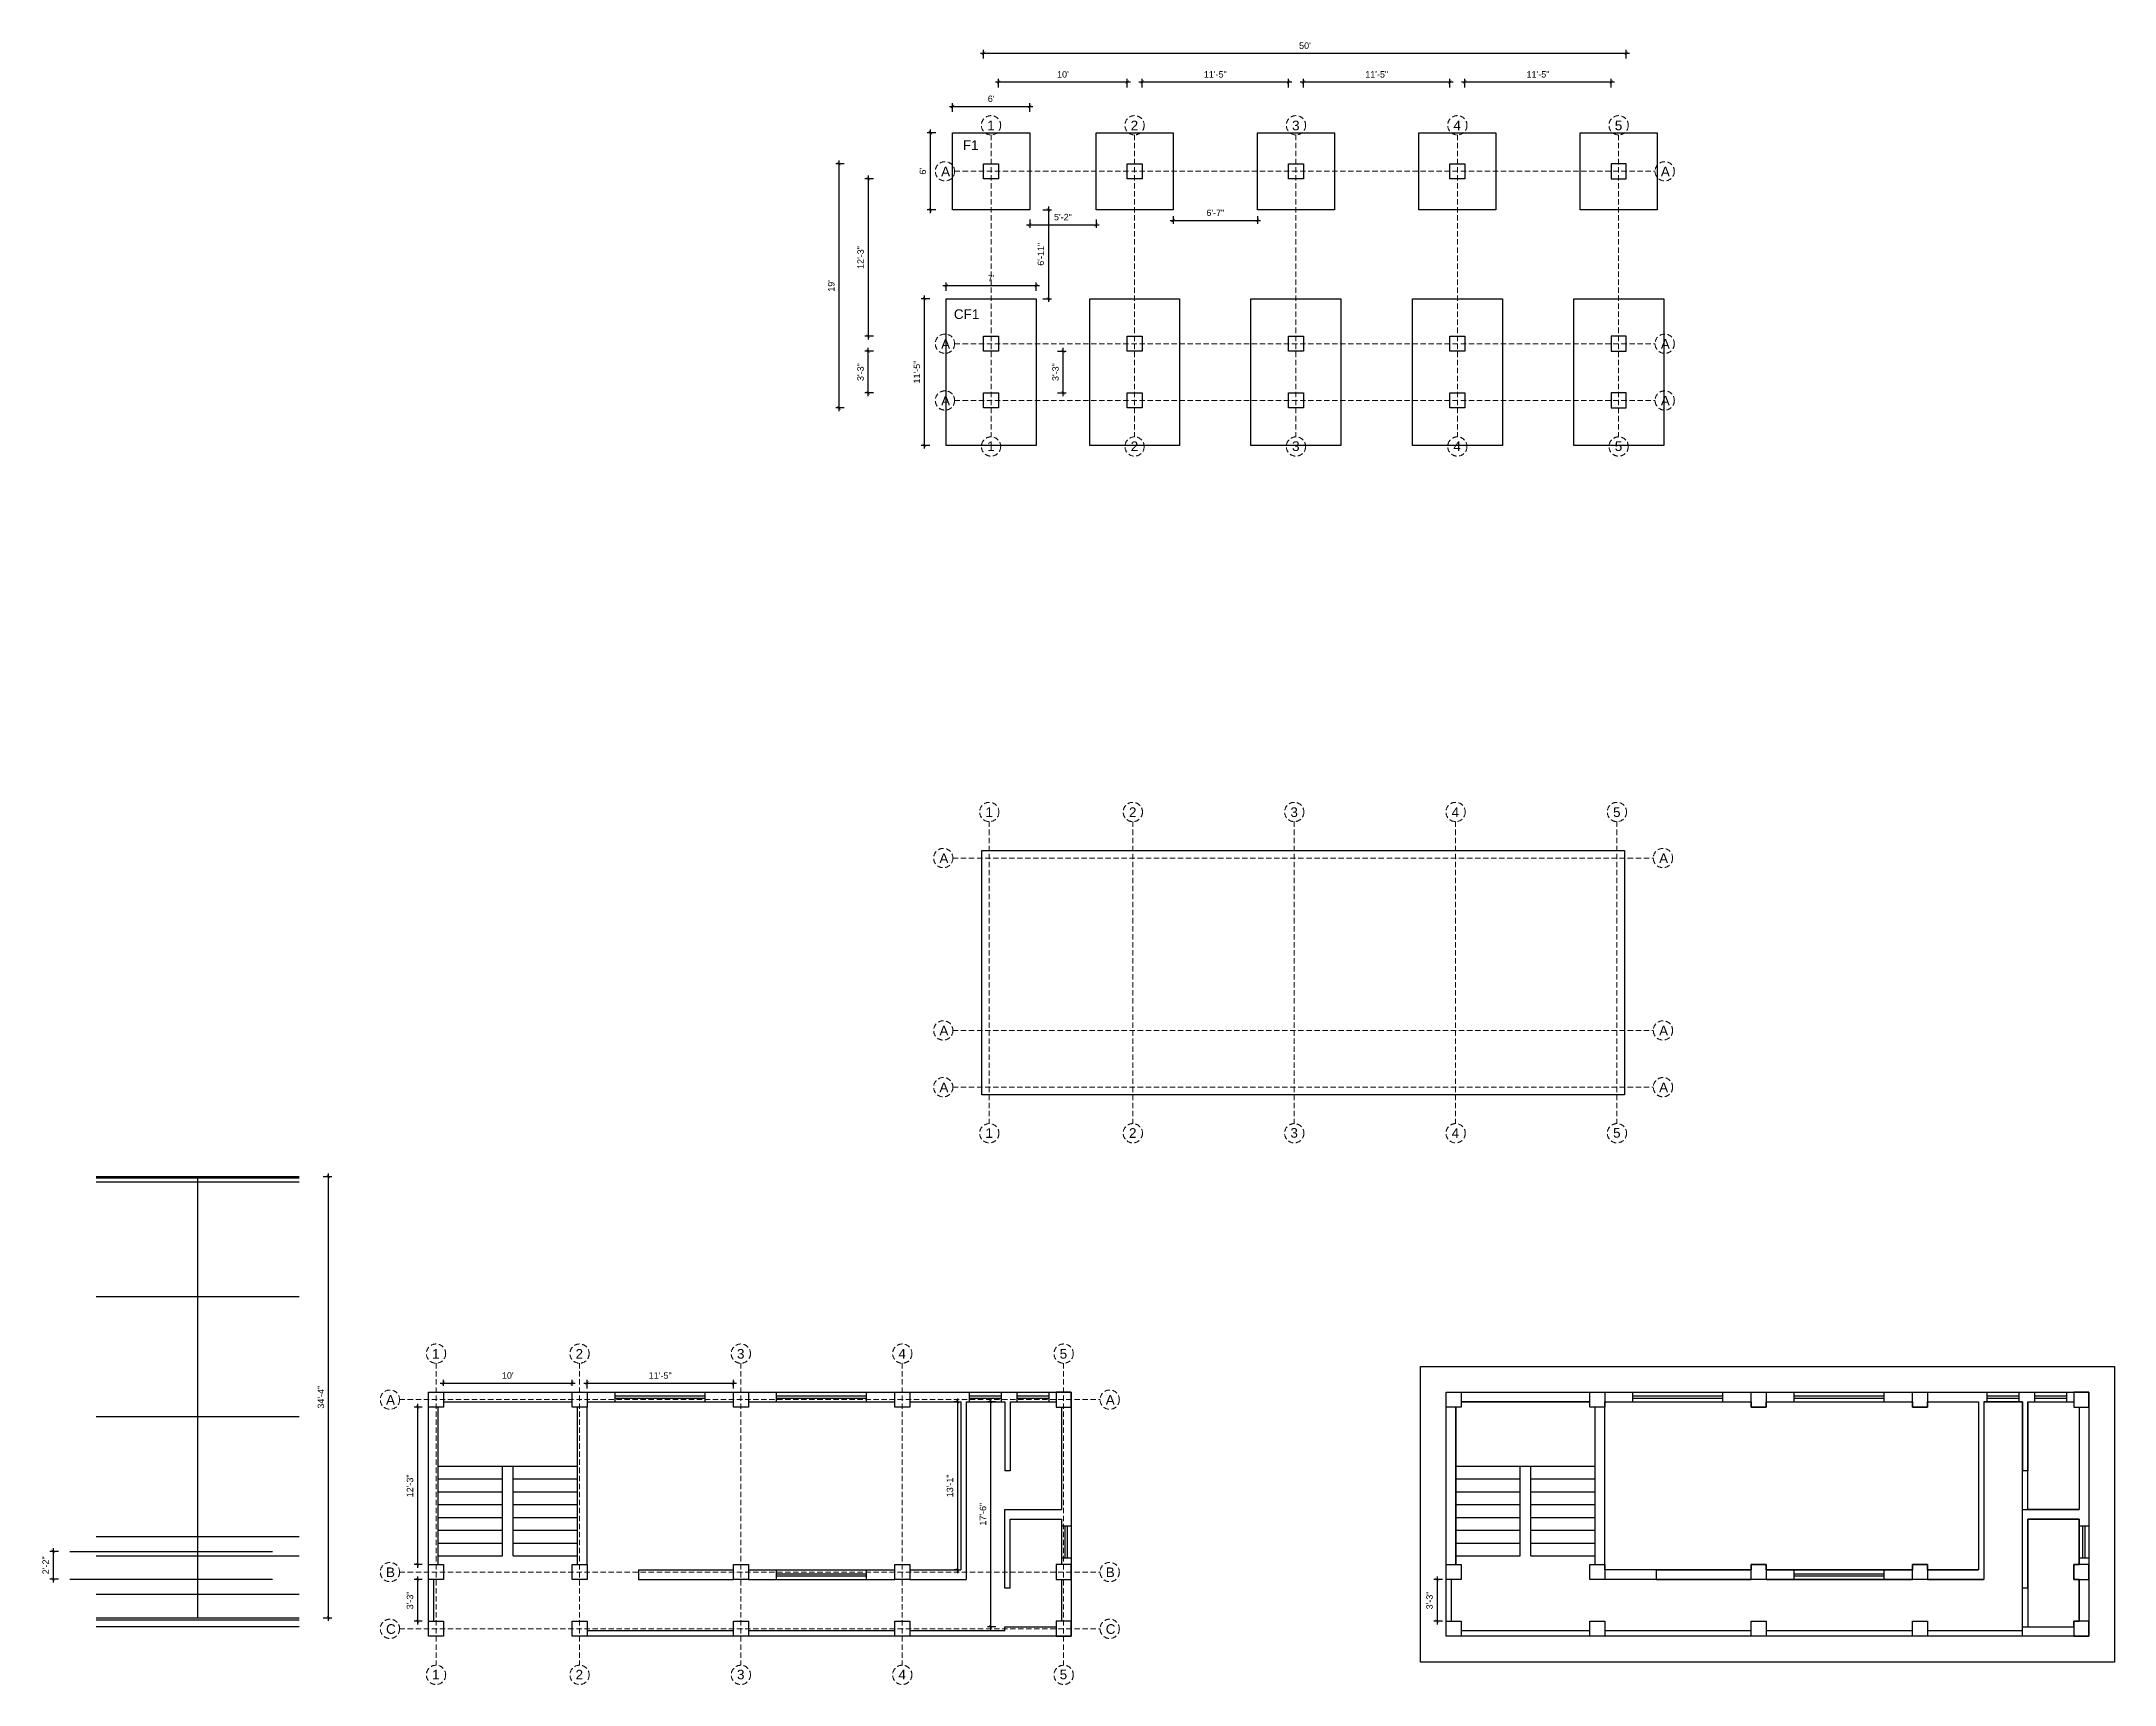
# Model space of a CAD drawing. Header units: inches. Extents: x 135 to 12999, y 9074 to 13214.
# Drawn here: x 135 to 2071, y 11680 to 13214 of the extents above; entities that cross this region are included whole.
import ezdxf

# ---------------------------------------------------------------- set-up
doc = ezdxf.new("R2010")
doc.units = ezdxf.units.IN
doc.header["$MEASUREMENT"] = 0
doc.linetypes.add('HIDDEN', pattern=[0.375, 0.25, -0.125])
doc.layers.add('ns_DIMS', color=1, linetype='Continuous', lineweight=0)
doc.styles.add('arial 1000', font='arial.ttf')
doc.styles.get("Standard").update_dxf_attribs({"font": 'arial.ttf'})
doc.dimstyles.new("1-8'", dxfattribs={"dimtxt": 6, "dimasz": 3, "dimexe": 3, "dimexo": 6, "dimgap": 4, "dimtad": 1, "dimdec": 0, "dimzin": 0, "dimdsep": 46, "dimlunit": 4, "dimtxsty": 'arial 1000', "dimblk": 'ARCHTICK', "dimcen": 8, "dimdle": 3, "dimclrt": 7, "dimazin": 0, "dimtfac": 1, "dimtdec": 0, "dimtix": 1, "dimtmove": 2, "dimatfit": 3, "dimfxl": 5, "dimfxlon": 1, "dimarcsym": 0})

msp = doc.modelspace()

# ---------------------------------------------------------------- texts
at = {"layer": 'ns_DIMS', "linetype": 'HIDDEN', "ltscale": 20, "char_height": 9}
for s, insert, attachment_point in [('F1', (995.8, 13121.7), 1), ('CF1', (987.4, 12963.9), 1), ('1', (500.2, 11993), 1), ('2', (634.2, 11993), 1), ('3', (784.9, 11993), 1), ('4', (935.6, 11993), 1), ('5', (1086.2, 11993), 1), ('A', (457.2, 11950), 1), ('A', (1129.2, 11950), 1), ('B', (457.2, 11789), 1), ('B', (1129.2, 11789), 1), ('C', (457.2, 11736), 1), ('C', (1129.2, 11736), 1), ('1', (500.2, 11684.4), 7), ('2', (634.2, 11684.4), 7), ('3', (784.9, 11684.4), 7), ('4', (935.6, 11684.4), 7), ('5', (1086.2, 11684.4), 7)]:
    msp.add_mtext_dynamic_manual_height_columns(s, width=7.992, gutter_width=1, heights=[0], dxfattribs=dict(at, insert=insert, attachment_point=attachment_point))

# ---------------------------------------------------------------- blocks, each defined once
blk = doc.blocks.new('grid')
at = {"layer": 'ns_DIMS', "linetype": 'HIDDEN', "ltscale": 20}
for p, q in [((1020.5, 12485.5), (1020.5, 12203.5)), ((1154.5, 12485.5), (1154.5, 12203.5)), ((1305.2, 12485.5), (1305.2, 12203.5)), ((1455.9, 12485.5), (1455.9, 12203.5)), ((1606.5, 12485.5), (1606.5, 12203.5)), ((986.5, 12451.5), (1640.5, 12451.5)), ((986.5, 12290.5), (1640.5, 12290.5)), ((986.5, 12237.5), (1640.5, 12237.5))]:
    blk.add_line(p, q, dxfattribs=at)
for centre in [(1020.5, 12494.5), (1154.5, 12494.5), (1305.2, 12494.5), (1455.9, 12494.5), (1606.5, 12494.5), (977.5, 12451.5), (1649.5, 12451.5), (977.5, 12290.5), (1649.5, 12290.5), (977.5, 12237.5), (1649.5, 12237.5), (1020.5, 12194.5), (1154.5, 12194.5), (1305.2, 12194.5), (1455.9, 12194.5), (1606.5, 12194.5)]:
    blk.add_circle(centre, 9, dxfattribs=at)
at = {"layer": 'ns_DIMS', "linetype": 'HIDDEN', "ltscale": 20, "char_height": 9}
for s, insert, attachment_point in [('1', (1016.9, 12498.8), 1), ('2', (1150.9, 12498.8), 1), ('3', (1301.6, 12498.8), 1), ('4', (1452.2, 12498.8), 1), ('5', (1602.9, 12498.8), 1), ('A', (973.9, 12455.8), 1), ('A', (1645.9, 12455.8), 1), ('A', (973.9, 12294.8), 1), ('A', (1645.9, 12294.8), 1), ('A', (973.9, 12241.8), 1), ('A', (1645.9, 12241.8), 1), ('1', (1016.9, 12190.2), 7), ('2', (1150.9, 12190.2), 7), ('3', (1301.6, 12190.2), 7), ('4', (1452.2, 12190.2), 7), ('5', (1602.9, 12190.2), 7)]:
    blk.add_mtext_dynamic_manual_height_columns(s, width=7.992, gutter_width=1, heights=[0], dxfattribs=dict(at, insert=insert, attachment_point=attachment_point))
blk = doc.blocks.new('_ArchTick')
at = {"color": 0, "const_width": 0.15}
blk.add_lwpolyline([(-0.5, -0.5), (0.5, 0.5)], dxfattribs=at)
blk = doc.blocks.new('*D604')
at = {"layer": 'Defpoints', "color": 0, "lineweight": -2, "transparency": 16777216}
for p, q in [((983.2, 13153.4), (1061.2, 13153.4)), ((986.2, 13148.4), (986.2, 13156.4)), ((1058.2, 13148.4), (1058.2, 13156.4))]:
    blk.add_line(p, q, dxfattribs=at)
at = {"layer": 'Defpoints', "color": 0, "transparency": 16777216}
for p in [(1058.2, 13153.4), (986.2, 13128.8), (1058.2, 13128.8)]:
    blk.add_point(p, dxfattribs=at)
at = {"layer": 'Defpoints', "color": 0, "lineweight": -2, "transparency": 16777216, "xscale": 3, "yscale": 3, "zscale": 3, "rotation": 180}
blk.add_blockref('_ArchTick', (986.2, 13153.4), dxfattribs=at)
at = {"layer": 'Defpoints', "color": 0, "lineweight": -2, "transparency": 16777216, "xscale": 3, "yscale": 3, "zscale": 3}
blk.add_blockref('_ArchTick', (1058.2, 13153.4), dxfattribs=at)
at = {"layer": 'Defpoints', "color": 7, "transparency": 16777216, "insert": (1022.2, 13160.5), "char_height": 6, "attachment_point": 5, "style": 'arial 1000'}
blk.add_mtext("6'", dxfattribs=at)
blk = doc.blocks.new('*D605')
at = {"layer": 'Defpoints', "color": 0, "lineweight": -2, "transparency": 16777216}
for p, q in [((970.5, 13128.8), (962.5, 13128.8)), ((965.5, 13053.8), (965.5, 13131.8)), ((970.5, 13056.8), (962.5, 13056.8))]:
    blk.add_line(p, q, dxfattribs=at)
at = {"layer": 'Defpoints', "color": 0, "transparency": 16777216}
for p in [(965.5, 13128.8), (986.2, 13128.8), (986.2, 13056.8)]:
    blk.add_point(p, dxfattribs=at)
at = {"layer": 'Defpoints', "color": 0, "lineweight": -2, "transparency": 16777216, "xscale": 3, "yscale": 3, "zscale": 3}
for p, rotation in [((965.5, 13128.8), 90), ((965.5, 13056.8), 270)]:
    blk.add_blockref('_ArchTick', p, dxfattribs=dict(at, rotation=rotation))
at = {"layer": 'Defpoints', "color": 7, "transparency": 16777216, "insert": (958.4, 13092.8), "char_height": 6, "attachment_point": 5, "rotation": 90, "style": 'arial 1000'}
blk.add_mtext("6'", dxfattribs=at)
blk = doc.blocks.new('*D606')
at = {"layer": 'Defpoints', "color": 0, "lineweight": -2, "transparency": 16777216}
for p, q in [((980.2, 12981.1), (980.2, 12989.1)), ((1064.2, 12981.1), (1064.2, 12989.1)), ((977.2, 12986.1), (1067.2, 12986.1))]:
    blk.add_line(p, q, dxfattribs=at)
at = {"layer": 'Defpoints', "color": 0, "transparency": 16777216}
for p in [(980.2, 12973.8), (1064.2, 12986.1), (1064.2, 12973.8)]:
    blk.add_point(p, dxfattribs=at)
at = {"layer": 'Defpoints', "color": 0, "lineweight": -2, "transparency": 16777216, "xscale": 3, "yscale": 3, "zscale": 3, "rotation": 180}
blk.add_blockref('_ArchTick', (980.2, 12986.1), dxfattribs=at)
at = {"layer": 'Defpoints', "color": 0, "lineweight": -2, "transparency": 16777216, "xscale": 3, "yscale": 3, "zscale": 3}
blk.add_blockref('_ArchTick', (1064.2, 12986.1), dxfattribs=at)
at = {"layer": 'Defpoints', "color": 7, "transparency": 16777216, "insert": (1022.2, 12993.1), "char_height": 6, "attachment_point": 5, "style": 'arial 1000'}
blk.add_mtext("7'", dxfattribs=at)
blk = doc.blocks.new('*D607')
at = {"layer": 'Defpoints', "color": 0, "lineweight": -2, "transparency": 16777216}
for p, q in [((964.9, 12973.8), (956.9, 12973.8)), ((959.9, 12833.8), (959.9, 12976.8)), ((964.9, 12836.8), (956.9, 12836.8))]:
    blk.add_line(p, q, dxfattribs=at)
at = {"layer": 'Defpoints', "color": 0, "transparency": 16777216}
for p in [(959.9, 12973.8), (980.2, 12973.8), (980.2, 12836.8)]:
    blk.add_point(p, dxfattribs=at)
at = {"layer": 'Defpoints', "color": 0, "lineweight": -2, "transparency": 16777216, "xscale": 3, "yscale": 3, "zscale": 3}
for p, rotation in [((959.9, 12973.8), 90), ((959.9, 12836.8), 270)]:
    blk.add_blockref('_ArchTick', p, dxfattribs=dict(at, rotation=rotation))
at = {"layer": 'Defpoints', "color": 7, "transparency": 16777216, "insert": (952.9, 12905.3), "char_height": 6, "attachment_point": 5, "rotation": 90, "style": 'arial 1000'}
blk.add_mtext('11\'-5"', dxfattribs=at)
blk = doc.blocks.new('*D608')
at = {"layer": 'Defpoints', "color": 0, "lineweight": -2, "transparency": 16777216}
for p, q in [((1026.2, 13176.2), (1152.2, 13176.2)), ((1029.2, 13171.2), (1029.2, 13179.2)), ((1149.2, 13171.2), (1149.2, 13179.2))]:
    blk.add_line(p, q, dxfattribs=at)
at = {"layer": 'Defpoints', "color": 0, "transparency": 16777216}
for p in [(1149.2, 13176.2), (1029.2, 13099.8), (1149.2, 13099.8)]:
    blk.add_point(p, dxfattribs=at)
at = {"layer": 'Defpoints', "color": 0, "lineweight": -2, "transparency": 16777216, "xscale": 3, "yscale": 3, "zscale": 3, "rotation": 180}
blk.add_blockref('_ArchTick', (1029.2, 13176.2), dxfattribs=at)
at = {"layer": 'Defpoints', "color": 0, "lineweight": -2, "transparency": 16777216, "xscale": 3, "yscale": 3, "zscale": 3}
blk.add_blockref('_ArchTick', (1149.2, 13176.2), dxfattribs=at)
at = {"layer": 'Defpoints', "color": 7, "transparency": 16777216, "insert": (1089.2, 13183.3), "char_height": 6, "attachment_point": 5, "style": 'arial 1000'}
blk.add_mtext("10'", dxfattribs=at)
blk = doc.blocks.new('*D609')
at = {"layer": 'Defpoints', "color": 0, "lineweight": -2, "transparency": 16777216}
for p, q in [((1160.2, 13176.2), (1302.8, 13176.2)), ((1163.2, 13171.2), (1163.2, 13179.2)), ((1299.8, 13171.2), (1299.8, 13179.2))]:
    blk.add_line(p, q, dxfattribs=at)
at = {"layer": 'Defpoints', "color": 0, "transparency": 16777216}
for p in [(1299.8, 13176.2), (1163.2, 13099.8), (1299.8, 13099.8)]:
    blk.add_point(p, dxfattribs=at)
at = {"layer": 'Defpoints', "color": 0, "lineweight": -2, "transparency": 16777216, "xscale": 3, "yscale": 3, "zscale": 3, "rotation": 180}
blk.add_blockref('_ArchTick', (1163.2, 13176.2), dxfattribs=at)
at = {"layer": 'Defpoints', "color": 0, "lineweight": -2, "transparency": 16777216, "xscale": 3, "yscale": 3, "zscale": 3}
blk.add_blockref('_ArchTick', (1299.8, 13176.2), dxfattribs=at)
at = {"layer": 'Defpoints', "color": 7, "transparency": 16777216, "insert": (1231.5, 13183.3), "char_height": 6, "attachment_point": 5, "style": 'arial 1000'}
blk.add_mtext('11\'-5"', dxfattribs=at)
blk = doc.blocks.new('*D610')
at = {"layer": 'Defpoints', "color": 0, "lineweight": -2, "transparency": 16777216}
for p, q in [((1310.8, 13176.2), (1453.5, 13176.2)), ((1313.8, 13171.2), (1313.8, 13179.2)), ((1450.5, 13171.2), (1450.5, 13179.2))]:
    blk.add_line(p, q, dxfattribs=at)
at = {"layer": 'Defpoints', "color": 0, "transparency": 16777216}
for p in [(1450.5, 13176.2), (1313.8, 13099.8), (1450.5, 13099.8)]:
    blk.add_point(p, dxfattribs=at)
at = {"layer": 'Defpoints', "color": 0, "lineweight": -2, "transparency": 16777216, "xscale": 3, "yscale": 3, "zscale": 3, "rotation": 180}
blk.add_blockref('_ArchTick', (1313.8, 13176.2), dxfattribs=at)
at = {"layer": 'Defpoints', "color": 0, "lineweight": -2, "transparency": 16777216, "xscale": 3, "yscale": 3, "zscale": 3}
blk.add_blockref('_ArchTick', (1450.5, 13176.2), dxfattribs=at)
at = {"layer": 'Defpoints', "color": 7, "transparency": 16777216, "insert": (1382.2, 13183.3), "char_height": 6, "attachment_point": 5, "style": 'arial 1000'}
blk.add_mtext('11\'-5"', dxfattribs=at)
blk = doc.blocks.new('*D611')
at = {"layer": 'Defpoints', "color": 0, "lineweight": -2, "transparency": 16777216}
for p, q in [((1461.5, 13176.2), (1604.2, 13176.2)), ((1464.5, 13171.2), (1464.5, 13179.2)), ((1601.2, 13171.2), (1601.2, 13179.2))]:
    blk.add_line(p, q, dxfattribs=at)
at = {"layer": 'Defpoints', "color": 0, "transparency": 16777216}
for p in [(1601.2, 13176.2), (1464.5, 13099.8), (1601.2, 13099.8)]:
    blk.add_point(p, dxfattribs=at)
at = {"layer": 'Defpoints', "color": 0, "lineweight": -2, "transparency": 16777216, "xscale": 3, "yscale": 3, "zscale": 3, "rotation": 180}
blk.add_blockref('_ArchTick', (1464.5, 13176.2), dxfattribs=at)
at = {"layer": 'Defpoints', "color": 0, "lineweight": -2, "transparency": 16777216, "xscale": 3, "yscale": 3, "zscale": 3}
blk.add_blockref('_ArchTick', (1601.2, 13176.2), dxfattribs=at)
at = {"layer": 'Defpoints', "color": 7, "transparency": 16777216, "insert": (1532.8, 13183.3), "char_height": 6, "attachment_point": 5, "style": 'arial 1000'}
blk.add_mtext('11\'-5"', dxfattribs=at)
blk = doc.blocks.new('*D612')
at = {"layer": 'Defpoints', "color": 0, "lineweight": -2, "transparency": 16777216}
for p, q in [((912.4, 13085.8), (904.4, 13085.8)), ((907.4, 13088.8), (907.4, 12935.8)), ((912.4, 12938.8), (904.4, 12938.8))]:
    blk.add_line(p, q, dxfattribs=at)
at = {"layer": 'Defpoints', "color": 0, "transparency": 16777216}
for p in [(1015.2, 13085.8), (907.4, 12938.8), (1015.2, 12938.8)]:
    blk.add_point(p, dxfattribs=at)
at = {"layer": 'Defpoints', "color": 0, "lineweight": -2, "transparency": 16777216, "xscale": 3, "yscale": 3, "zscale": 3}
for p, rotation in [((907.4, 13085.8), 90), ((907.4, 12938.8), 270)]:
    blk.add_blockref('_ArchTick', p, dxfattribs=dict(at, rotation=rotation))
at = {"layer": 'Defpoints', "color": 7, "transparency": 16777216, "insert": (900.3, 13012.3), "char_height": 6, "attachment_point": 5, "rotation": 90, "style": 'arial 1000'}
blk.add_mtext('12\'-3"', dxfattribs=at)
blk = doc.blocks.new('*D613')
at = {"layer": 'Defpoints', "color": 0, "lineweight": -2, "transparency": 16777216}
for p, q in [((912.4, 12924.8), (904.4, 12924.8)), ((907.4, 12882.8), (907.4, 12927.8)), ((912.4, 12885.8), (904.4, 12885.8))]:
    blk.add_line(p, q, dxfattribs=at)
at = {"layer": 'Defpoints', "color": 0, "transparency": 16777216}
for p in [(907.4, 12924.8), (1015.2, 12924.8), (1015.2, 12885.8)]:
    blk.add_point(p, dxfattribs=at)
at = {"layer": 'Defpoints', "color": 0, "lineweight": -2, "transparency": 16777216, "xscale": 3, "yscale": 3, "zscale": 3}
for p, rotation in [((907.4, 12924.8), 90), ((907.4, 12885.8), 270)]:
    blk.add_blockref('_ArchTick', p, dxfattribs=dict(at, rotation=rotation))
at = {"layer": 'Defpoints', "color": 7, "transparency": 16777216, "insert": (900.3, 12905.3), "char_height": 6, "attachment_point": 5, "rotation": 90, "style": 'arial 1000'}
blk.add_mtext('3\'-3"', dxfattribs=at)
blk = doc.blocks.new('*D614')
at = {"layer": 'Defpoints', "color": 0, "lineweight": -2, "transparency": 16777216}
for p, q in [((510.9, 11958.7), (510.9, 11964.2)), ((630.9, 11958.7), (630.9, 11964.2)), ((507.9, 11961.2), (633.9, 11961.2))]:
    blk.add_line(p, q, dxfattribs=at)
at = {"layer": 'Defpoints', "color": 0, "transparency": 16777216}
for p in [(510.9, 11952.7), (630.9, 11961.2), (630.9, 11952.7)]:
    blk.add_point(p, dxfattribs=at)
at = {"layer": 'Defpoints', "color": 0, "lineweight": -2, "transparency": 16777216, "xscale": 3, "yscale": 3, "zscale": 3, "rotation": 180}
blk.add_blockref('_ArchTick', (510.9, 11961.2), dxfattribs=at)
at = {"layer": 'Defpoints', "color": 0, "lineweight": -2, "transparency": 16777216, "xscale": 3, "yscale": 3, "zscale": 3}
blk.add_blockref('_ArchTick', (630.9, 11961.2), dxfattribs=at)
at = {"layer": 'Defpoints', "color": 7, "transparency": 16777216, "insert": (570.9, 11968.2), "char_height": 6, "attachment_point": 5, "style": 'arial 1000'}
blk.add_mtext("10'", dxfattribs=at)
blk = doc.blocks.new('*D615')
at = {"layer": 'Defpoints', "color": 0, "lineweight": -2, "transparency": 16777216}
for p, q in [((490.9, 11938.7), (483.6, 11938.7)), ((486.6, 11941.7), (486.6, 11788.7)), ((490.9, 11791.7), (483.6, 11791.7))]:
    blk.add_line(p, q, dxfattribs=at)
at = {"layer": 'Defpoints', "color": 0, "transparency": 16777216}
for p in [(496.9, 11938.7), (486.6, 11791.7), (496.9, 11791.7)]:
    blk.add_point(p, dxfattribs=at)
at = {"layer": 'Defpoints', "color": 0, "lineweight": -2, "transparency": 16777216, "xscale": 3, "yscale": 3, "zscale": 3}
for p, rotation in [((486.6, 11938.7), 90), ((486.6, 11791.7), 270)]:
    blk.add_blockref('_ArchTick', p, dxfattribs=dict(at, rotation=rotation))
at = {"layer": 'Defpoints', "color": 7, "transparency": 16777216, "insert": (479.6, 11865.2), "char_height": 6, "attachment_point": 5, "rotation": 90, "style": 'arial 1000'}
blk.add_mtext('12\'-3"', dxfattribs=at)
blk = doc.blocks.new('*D616')
at = {"layer": 'Defpoints', "color": 0, "lineweight": -2, "transparency": 16777216}
for p, q in [((490.9, 11777.7), (483.6, 11777.7)), ((486.6, 11780.7), (486.6, 11735.7)), ((490.9, 11738.7), (483.6, 11738.7))]:
    blk.add_line(p, q, dxfattribs=at)
at = {"layer": 'Defpoints', "color": 0, "transparency": 16777216}
for p in [(496.9, 11777.7), (486.6, 11738.7), (496.9, 11738.7)]:
    blk.add_point(p, dxfattribs=at)
at = {"layer": 'Defpoints', "color": 0, "lineweight": -2, "transparency": 16777216, "xscale": 3, "yscale": 3, "zscale": 3}
for p, rotation in [((486.6, 11777.7), 90), ((486.6, 11738.7), 270)]:
    blk.add_blockref('_ArchTick', p, dxfattribs=dict(at, rotation=rotation))
at = {"layer": 'Defpoints', "color": 7, "transparency": 16777216, "insert": (479.6, 11758.2), "char_height": 6, "attachment_point": 5, "rotation": 90, "style": 'arial 1000'}
blk.add_mtext('3\'-3"', dxfattribs=at)
blk = doc.blocks.new('*D617')
at = {"layer": 'Defpoints', "color": 0, "lineweight": -2, "transparency": 16777216}
for p, q in [((644.9, 11956.2), (644.9, 11964.2)), ((781.5, 11956.2), (781.5, 11964.2)), ((641.9, 11961.2), (784.5, 11961.2))]:
    blk.add_line(p, q, dxfattribs=at)
at = {"layer": 'Defpoints', "color": 0, "transparency": 16777216}
for p in [(644.9, 11943.7), (781.5, 11961.2), (781.5, 11943.7)]:
    blk.add_point(p, dxfattribs=at)
at = {"layer": 'Defpoints', "color": 0, "lineweight": -2, "transparency": 16777216, "xscale": 3, "yscale": 3, "zscale": 3, "rotation": 180}
blk.add_blockref('_ArchTick', (644.9, 11961.2), dxfattribs=at)
at = {"layer": 'Defpoints', "color": 0, "lineweight": -2, "transparency": 16777216, "xscale": 3, "yscale": 3, "zscale": 3}
blk.add_blockref('_ArchTick', (781.5, 11961.2), dxfattribs=at)
at = {"layer": 'Defpoints', "color": 7, "transparency": 16777216, "insert": (713.2, 11968.2), "char_height": 6, "attachment_point": 5, "style": 'arial 1000'}
blk.add_mtext('11\'-5"', dxfattribs=at)
blk = doc.blocks.new('*D618')
at = {"layer": 'Defpoints', "color": 0, "lineweight": -2, "transparency": 16777216}
for p, q in [((1058.2, 13047.9), (1058.2, 13039.9)), ((1120.2, 13047.9), (1120.2, 13039.9)), ((1055.2, 13042.9), (1123.2, 13042.9))]:
    blk.add_line(p, q, dxfattribs=at)
at = {"layer": 'Defpoints', "color": 0, "transparency": 16777216}
for p in [(1058.2, 13056.8), (1120.2, 13056.8), (1120.2, 13042.9)]:
    blk.add_point(p, dxfattribs=at)
at = {"layer": 'Defpoints', "color": 0, "lineweight": -2, "transparency": 16777216, "xscale": 3, "yscale": 3, "zscale": 3, "rotation": 180}
blk.add_blockref('_ArchTick', (1058.2, 13042.9), dxfattribs=at)
at = {"layer": 'Defpoints', "color": 0, "lineweight": -2, "transparency": 16777216, "xscale": 3, "yscale": 3, "zscale": 3}
blk.add_blockref('_ArchTick', (1120.2, 13042.9), dxfattribs=at)
at = {"layer": 'Defpoints', "color": 7, "transparency": 16777216, "insert": (1089.2, 13050), "char_height": 6, "attachment_point": 5, "style": 'arial 1000'}
blk.add_mtext('5\'-2"', dxfattribs=at)
blk = doc.blocks.new('*D619')
at = {"layer": 'Defpoints', "color": 0, "lineweight": -2, "transparency": 16777216}
for p, q in [((1070.6, 13056.8), (1078.6, 13056.8)), ((1075.6, 13059.8), (1075.6, 12970.8)), ((1070.6, 12973.8), (1078.6, 12973.8))]:
    blk.add_line(p, q, dxfattribs=at)
at = {"layer": 'Defpoints', "color": 0, "transparency": 16777216}
for p in [(1058.2, 13056.8), (1064.2, 12973.8), (1075.6, 12973.8)]:
    blk.add_point(p, dxfattribs=at)
at = {"layer": 'Defpoints', "color": 0, "lineweight": -2, "transparency": 16777216, "xscale": 3, "yscale": 3, "zscale": 3}
for p, rotation in [((1075.6, 13056.8), 90), ((1075.6, 12973.8), 270)]:
    blk.add_blockref('_ArchTick', p, dxfattribs=dict(at, rotation=rotation))
at = {"layer": 'Defpoints', "color": 7, "transparency": 16777216, "insert": (1068.6, 13015.3), "char_height": 6, "attachment_point": 5, "rotation": 90, "style": 'arial 1000'}
blk.add_mtext('6\'-11"', dxfattribs=at)
blk = doc.blocks.new('*D620')
at = {"layer": 'Defpoints', "color": 0, "lineweight": -2, "transparency": 16777216}
for p, q in [((1189.2, 13046.9), (1273.8, 13046.9)), ((1192.2, 13050.8), (1192.2, 13043.9)), ((1270.8, 13050.8), (1270.8, 13043.9))]:
    blk.add_line(p, q, dxfattribs=at)
at = {"layer": 'Defpoints', "color": 0, "transparency": 16777216}
for p in [(1192.2, 13056.8), (1270.8, 13056.8), (1270.8, 13046.9)]:
    blk.add_point(p, dxfattribs=at)
at = {"layer": 'Defpoints', "color": 0, "lineweight": -2, "transparency": 16777216, "xscale": 3, "yscale": 3, "zscale": 3, "rotation": 180}
blk.add_blockref('_ArchTick', (1192.2, 13046.9), dxfattribs=at)
at = {"layer": 'Defpoints', "color": 0, "lineweight": -2, "transparency": 16777216, "xscale": 3, "yscale": 3, "zscale": 3}
blk.add_blockref('_ArchTick', (1270.8, 13046.9), dxfattribs=at)
at = {"layer": 'Defpoints', "color": 7, "transparency": 16777216, "insert": (1231.5, 13054), "char_height": 6, "attachment_point": 5, "style": 'arial 1000'}
blk.add_mtext('6\'-7"', dxfattribs=at)
blk = doc.blocks.new('*D621')
at = {"layer": 'Defpoints', "color": 0, "lineweight": -2, "transparency": 16777216}
for p, q in [((1012.2, 13203.1), (1618.2, 13203.1)), ((1015.2, 13198.1), (1015.2, 13206.1)), ((1615.2, 13198.1), (1615.2, 13206.1))]:
    blk.add_line(p, q, dxfattribs=at)
at = {"layer": 'Defpoints', "color": 0, "transparency": 16777216}
for p in [(1615.2, 13203.1), (1015.2, 13099.8), (1615.2, 13099.8)]:
    blk.add_point(p, dxfattribs=at)
at = {"layer": 'Defpoints', "color": 0, "lineweight": -2, "transparency": 16777216, "xscale": 3, "yscale": 3, "zscale": 3, "rotation": 180}
blk.add_blockref('_ArchTick', (1015.2, 13203.1), dxfattribs=at)
at = {"layer": 'Defpoints', "color": 0, "lineweight": -2, "transparency": 16777216, "xscale": 3, "yscale": 3, "zscale": 3}
blk.add_blockref('_ArchTick', (1615.2, 13203.1), dxfattribs=at)
at = {"layer": 'Defpoints', "color": 7, "transparency": 16777216, "insert": (1315.2, 13210.1), "char_height": 6, "attachment_point": 5, "style": 'arial 1000'}
blk.add_mtext("50'", dxfattribs=at)
blk = doc.blocks.new('*D622')
at = {"layer": 'Defpoints', "color": 0, "lineweight": -2, "transparency": 16777216}
for p, q in [((885.1, 13099.8), (877.1, 13099.8)), ((880.1, 13102.8), (880.1, 12868.8)), ((885.1, 12871.8), (877.1, 12871.8))]:
    blk.add_line(p, q, dxfattribs=at)
at = {"layer": 'Defpoints', "color": 0, "transparency": 16777216}
for p in [(1015.2, 13099.8), (880.1, 12871.8), (1015.2, 12871.8)]:
    blk.add_point(p, dxfattribs=at)
at = {"layer": 'Defpoints', "color": 0, "lineweight": -2, "transparency": 16777216, "xscale": 3, "yscale": 3, "zscale": 3}
for p, rotation in [((880.1, 13099.8), 90), ((880.1, 12871.8), 270)]:
    blk.add_blockref('_ArchTick', p, dxfattribs=dict(at, rotation=rotation))
at = {"layer": 'Defpoints', "color": 7, "transparency": 16777216, "insert": (873, 12985.8), "char_height": 6, "attachment_point": 5, "rotation": 90, "style": 'arial 1000'}
blk.add_mtext("19'", dxfattribs=at)
blk = doc.blocks.new('*D623')
at = {"layer": 'Defpoints', "color": 0, "lineweight": -2, "transparency": 16777216}
for p, q in [((1084.3, 12924.8), (1092.3, 12924.8)), ((1089.3, 12882.8), (1089.3, 12927.8)), ((1084.3, 12885.8), (1092.3, 12885.8))]:
    blk.add_line(p, q, dxfattribs=at)
at = {"layer": 'Defpoints', "color": 0, "transparency": 16777216}
for p in [(1029.2, 12924.8), (1089.3, 12924.8), (1029.2, 12885.8)]:
    blk.add_point(p, dxfattribs=at)
at = {"layer": 'Defpoints', "color": 0, "lineweight": -2, "transparency": 16777216, "xscale": 3, "yscale": 3, "zscale": 3}
for p, rotation in [((1089.3, 12924.8), 90), ((1089.3, 12885.8), 270)]:
    blk.add_blockref('_ArchTick', p, dxfattribs=dict(at, rotation=rotation))
at = {"layer": 'Defpoints', "color": 7, "transparency": 16777216, "insert": (1082.3, 12905.3), "char_height": 6, "attachment_point": 5, "rotation": 90, "style": 'arial 1000'}
blk.add_mtext('3\'-3"', dxfattribs=at)
blk = doc.blocks.new('*D624')
at = {"layer": 'Defpoints', "color": 0, "lineweight": -2, "transparency": 16777216}
for p, q in [((403.5, 11739), (403.5, 12157)), ((398.5, 12154), (406.5, 12154)), ((398.5, 11742), (406.5, 11742))]:
    blk.add_line(p, q, dxfattribs=at)
at = {"layer": 'Defpoints', "color": 0, "transparency": 16777216}
for p in [(281.4, 12154), (403.5, 12154), (281.4, 11742)]:
    blk.add_point(p, dxfattribs=at)
at = {"layer": 'Defpoints', "color": 0, "lineweight": -2, "transparency": 16777216, "xscale": 3, "yscale": 3, "zscale": 3}
for p, rotation in [((403.5, 12154), 90), ((403.5, 11742), 270)]:
    blk.add_blockref('_ArchTick', p, dxfattribs=dict(at, rotation=rotation))
at = {"layer": 'Defpoints', "color": 7, "transparency": 16777216, "insert": (396.4, 11948), "char_height": 6, "attachment_point": 5, "rotation": 90, "style": 'arial 1000'}
blk.add_mtext('34\'-4"', dxfattribs=at)
blk = doc.blocks.new('*D627')
at = {"layer": 'Defpoints', "color": 0, "lineweight": -2, "transparency": 16777216}
for p, q in [((151.4, 11804), (143.4, 11804)), ((146.4, 11807), (146.4, 11775)), ((151.4, 11778), (143.4, 11778))]:
    blk.add_line(p, q, dxfattribs=at)
at = {"layer": 'Defpoints', "color": 0, "transparency": 16777216}
for p in [(161.9, 11804), (146.4, 11778), (161.9, 11778)]:
    blk.add_point(p, dxfattribs=at)
at = {"layer": 'Defpoints', "color": 0, "lineweight": -2, "transparency": 16777216, "xscale": 3, "yscale": 3, "zscale": 3}
for p, rotation in [((146.4, 11804), 90), ((146.4, 11778), 270)]:
    blk.add_blockref('_ArchTick', p, dxfattribs=dict(at, rotation=rotation))
at = {"layer": 'Defpoints', "color": 7, "transparency": 16777216, "insert": (139.4, 11791), "char_height": 6, "attachment_point": 5, "rotation": 90, "style": 'arial 1000'}
blk.add_mtext('2\'-2"', dxfattribs=at)
blk = doc.blocks.new('*D628')
at = {"layer": 'Defpoints', "color": 0, "lineweight": -2, "transparency": 16777216}
for p, q in [((1026.7, 11943.7), (1018.7, 11943.7)), ((1021.7, 11946.7), (1021.7, 11730.7)), ((1026.7, 11733.7), (1018.7, 11733.7))]:
    blk.add_line(p, q, dxfattribs=at)
at = {"layer": 'Defpoints', "color": 0, "transparency": 16777216}
for p in [(1034.9, 11943.7), (1021.7, 11733.7), (1034.9, 11733.7)]:
    blk.add_point(p, dxfattribs=at)
at = {"layer": 'Defpoints', "color": 0, "lineweight": -2, "transparency": 16777216, "xscale": 3, "yscale": 3, "zscale": 3}
for p, rotation in [((1021.7, 11943.7), 90), ((1021.7, 11733.7), 270)]:
    blk.add_blockref('_ArchTick', p, dxfattribs=dict(at, rotation=rotation))
at = {"layer": 'Defpoints', "color": 7, "transparency": 16777216, "insert": (1014.6, 11838.7), "char_height": 6, "attachment_point": 5, "rotation": 90, "style": 'arial 1000'}
blk.add_mtext('17\'-6"', dxfattribs=at)
blk = doc.blocks.new('*D629')
at = {"layer": 'Defpoints', "color": 0, "lineweight": -2, "transparency": 16777216}
for p, q in [((990.8, 11943.7), (987.8, 11943.7)), ((990.8, 11946.7), (990.8, 11783.7)), ((990.8, 11786.7), (987.8, 11786.7))]:
    blk.add_line(p, q, dxfattribs=at)
at = {"layer": 'Defpoints', "color": 0, "transparency": 16777216}
for p in [(993.9, 11943.7), (990.8, 11786.7), (993.9, 11786.7)]:
    blk.add_point(p, dxfattribs=at)
at = {"layer": 'Defpoints', "color": 0, "lineweight": -2, "transparency": 16777216, "xscale": 3, "yscale": 3, "zscale": 3}
for p, rotation in [((990.8, 11943.7), 90), ((990.8, 11786.7), 270)]:
    blk.add_blockref('_ArchTick', p, dxfattribs=dict(at, rotation=rotation))
at = {"layer": 'Defpoints', "color": 7, "transparency": 16777216, "insert": (983.8, 11865.2), "char_height": 6, "attachment_point": 5, "rotation": 90, "style": 'arial 1000'}
blk.add_mtext('13\'-1"', dxfattribs=at)
blk = doc.blocks.new('*D630')
at = {"layer": 'Defpoints', "color": 0, "lineweight": -2, "transparency": 16777216}
for p, q in [((1443.5, 11777.7), (1435.5, 11777.7)), ((1438.5, 11780.7), (1438.5, 11735.7)), ((1443.5, 11738.7), (1435.5, 11738.7))]:
    blk.add_line(p, q, dxfattribs=at)
at = {"layer": 'Defpoints', "color": 0, "transparency": 16777216}
for p in [(1452.1, 11777.7), (1438.5, 11738.7), (1452.1, 11738.7)]:
    blk.add_point(p, dxfattribs=at)
at = {"layer": 'Defpoints', "color": 0, "lineweight": -2, "transparency": 16777216, "xscale": 3, "yscale": 3, "zscale": 3}
for p, rotation in [((1438.5, 11777.7), 90), ((1438.5, 11738.7), 270)]:
    blk.add_blockref('_ArchTick', p, dxfattribs=dict(at, rotation=rotation))
at = {"layer": 'Defpoints', "color": 7, "transparency": 16777216, "insert": (1431.5, 11758.2), "char_height": 6, "attachment_point": 5, "rotation": 90, "style": 'arial 1000'}
blk.add_mtext('3\'-3"', dxfattribs=at)

# ---------------------------------------------------------------- dimensions: what is measured, and where the dimension line sits
at = {"layer": 'Defpoints'}
for base, p1, p2, picture, middle in [((1615.2, 13203.1), (1015.2, 13099.8), (1615.2, 13099.8), '*D621', (1315.2, 13210.1)), ((1149.2, 13176.2), (1029.2, 13099.8), (1149.2, 13099.8), '*D608', (1089.2, 13183.3)), ((1299.8, 13176.2), (1163.2, 13099.8), (1299.8, 13099.8), '*D609', (1231.5, 13183.3)), ((1450.5, 13176.2), (1313.8, 13099.8), (1450.5, 13099.8), '*D610', (1382.2, 13183.3)), ((1601.2, 13176.2), (1464.5, 13099.8), (1601.2, 13099.8), '*D611', (1532.8, 13183.3)), ((1058.2, 13153.4), (986.2, 13128.8), (1058.2, 13128.8), '*D604', (1022.2, 13160.5)), ((1120.2, 13042.9), (1058.2, 13056.8), (1120.2, 13056.8), '*D618', (1089.2, 13050)), ((1270.8, 13046.9), (1192.2, 13056.8), (1270.8, 13056.8), '*D620', (1231.5, 13054)), ((1064.2, 12986.1), (980.2, 12973.8), (1064.2, 12973.8), '*D606', (1022.2, 12993.1)), ((630.9, 11961.2), (510.9, 11952.7), (630.9, 11952.7), '*D614', (570.9, 11968.2)), ((781.5, 11961.2), (644.9, 11943.7), (781.5, 11943.7), '*D617', (713.2, 11968.2))]:
    dim = msp.add_linear_dim(base=base, p1=p1, p2=p2, dimstyle="1-8'", dxfattribs=at)
    dim.commit()
    dim.dimension.update_dxf_attribs({"geometry": picture, "text_midpoint": middle})
for base, p1, p2, picture, middle in [((965.5, 13128.8), (986.2, 13056.8), (986.2, 13128.8), '*D605', (958.4, 13092.8)), ((880.1, 12871.8), (1015.2, 13099.8), (1015.2, 12871.8), '*D622', (873, 12985.8)), ((907.4, 12938.8), (1015.2, 13085.8), (1015.2, 12938.8), '*D612', (900.3, 13012.3)), ((1075.6, 12973.8), (1058.2, 13056.8), (1064.2, 12973.8), '*D619', (1068.6, 13015.3)), ((959.9, 12973.8), (980.2, 12836.8), (980.2, 12973.8), '*D607', (952.9, 12905.3)), ((907.4, 12924.8), (1015.2, 12885.8), (1015.2, 12924.8), '*D613', (900.3, 12905.3)), ((1089.3, 12924.8), (1029.2, 12885.8), (1029.2, 12924.8), '*D623', (1082.3, 12905.3)), ((403.5, 12154), (281.4, 11742), (281.4, 12154), '*D624', (396.4, 11948)), ((990.8, 11786.7), (993.9, 11943.7), (993.9, 11786.7), '*D629', (983.8, 11865.2)), ((1021.7, 11733.7), (1034.9, 11943.7), (1034.9, 11733.7), '*D628', (1014.6, 11838.7)), ((486.6, 11791.7), (496.9, 11938.7), (496.9, 11791.7), '*D615', (479.6, 11865.2)), ((146.4, 11778), (161.9, 11804), (161.9, 11778), '*D627', (139.4, 11791)), ((486.6, 11738.7), (496.9, 11777.7), (496.9, 11738.7), '*D616', (479.6, 11758.2)), ((1438.5, 11738.7), (1452.1, 11777.7), (1452.1, 11738.7), '*D630', (1431.5, 11758.2))]:
    dim = msp.add_linear_dim(base=base, p1=p1, p2=p2, angle=90, dimstyle="1-8'", dxfattribs=at)
    dim.commit()
    dim.dimension.update_dxf_attribs({"geometry": picture, "text_midpoint": middle})

# ---------------------------------------------------------------- linework, layer by layer
at = {"layer": 'Defpoints'}
for p, q in [((186.7, 12154), (376.1, 12154)), ((186.7, 12153), (376.1, 12153)), ((186.7, 12149), (376.1, 12149)), ((281.4, 11742), (281.4, 12153)), ((186.7, 12042), (376.1, 12042)), ((1423.1, 11976.7), (2071.1, 11976.7)), ((1423.1, 11700.7), (1423.1, 11976.7)), ((2071.1, 11976.7), (2071.1, 11700.7)), ((496.9, 11952.7), (1096.9, 11952.7)), ((496.9, 11724.7), (496.9, 11952.7)), ((510.9, 11943.7), (630.9, 11943.7)), ((644.9, 11943.7), (781.5, 11943.7)), ((671.2, 11943.7), (671.2, 11952.7)), ((671.2, 11949.2), (755.2, 11949.2)), ((671.2, 11947.2), (755.2, 11947.2)), ((755.2, 11943.7), (755.2, 11952.7)), ((795.5, 11943.7), (932.2, 11943.7)), ((821.9, 11943.7), (821.9, 11952.7)), ((821.9, 11949.2), (905.9, 11949.2)), ((821.9, 11947.2), (905.9, 11947.2)), ((905.9, 11943.7), (905.9, 11952.7)), ((946.2, 11943.7), (993.9, 11943.7)), ((993.9, 11943.7), (993.9, 11786.7)), ((998.9, 11943.7), (1034.9, 11943.7)), ((998.9, 11943.7), (998.9, 11777.7)), ((1001.9, 11943.7), (1001.9, 11952.7)), ((1001.9, 11949.2), (1031.9, 11949.2)), ((1001.9, 11947.2), (1031.9, 11947.2)), ((1031.9, 11943.7), (1031.9, 11952.7)), ((1034.9, 11943.7), (1034.9, 11879.2)), ((1039.9, 11943.7), (1082.9, 11943.7)), ((1039.9, 11943.7), (1039.9, 11879.2)), ((1046.4, 11943.7), (1046.4, 11952.7)), ((1046.4, 11949.2), (1076.4, 11949.2)), ((1046.4, 11947.2), (1076.4, 11947.2)), ((1076.4, 11943.7), (1076.4, 11952.7)), ((1096.9, 11952.7), (1096.9, 11724.7)), ((1447.1, 11952.7), (2047.1, 11952.7)), ((1447.1, 11724.7), (1447.1, 11952.7)), ((1461.1, 11943.7), (1581.1, 11943.7)), ((1595.1, 11943.7), (1731.8, 11943.7)), ((1621.4, 11943.7), (1621.4, 11952.7)), ((1621.4, 11949.2), (1705.4, 11949.2)), ((1621.4, 11947.2), (1705.4, 11947.2)), ((1705.4, 11943.7), (1705.4, 11952.7)), ((1745.8, 11943.7), (1882.4, 11943.7)), ((1772.1, 11943.7), (1772.1, 11952.7)), ((1772.1, 11949.2), (1856.1, 11949.2)), ((1772.1, 11947.2), (1856.1, 11947.2)), ((1856.1, 11943.7), (1856.1, 11952.7)), ((1896.4, 11943.7), (1944.1, 11943.7)), ((1944.1, 11943.7), (1944.1, 11786.7)), ((1949.1, 11943.7), (1985.1, 11943.7)), ((1949.1, 11943.7), (1949.1, 11777.7)), ((1952.1, 11943.7), (1952.1, 11952.7)), ((1952.1, 11949.2), (1982.1, 11949.2)), ((1952.1, 11947.2), (1982.1, 11947.2)), ((1982.1, 11943.7), (1982.1, 11952.7)), ((1985.1, 11943.7), (1985.1, 11879.2)), ((1990.1, 11943.7), (2033.1, 11943.7)), ((1990.1, 11943.7), (1990.1, 11879.2)), ((1996.6, 11943.7), (1996.6, 11952.7)), ((1996.6, 11949.2), (2026.6, 11949.2)), ((1996.6, 11947.2), (2026.6, 11947.2)), ((2026.6, 11943.7), (2026.6, 11952.7)), ((2047.1, 11952.7), (2047.1, 11724.7)), ((186.7, 11930), (376.1, 11930)), ((505.9, 11791.7), (505.9, 11938.7)), ((635.9, 11791.7), (635.9, 11938.7)), ((644.9, 11791.7), (644.9, 11938.7)), ((1087.9, 11938.7), (1087.9, 11843.2)), ((1456.1, 11791.7), (1456.1, 11938.7)), ((1586.1, 11791.7), (1586.1, 11938.7)), ((1595.1, 11791.7), (1595.1, 11938.7)), ((2038.1, 11938.7), (2038.1, 11843.2)), ((505.9, 11883.7), (635.9, 11883.7)), ((505.9, 11871.7), (565.9, 11871.7)), ((565.9, 11799.7), (565.9, 11883.7)), ((575.9, 11799.7), (575.9, 11883.7)), ((575.9, 11871.7), (635.9, 11871.7)), ((1039.9, 11879.2), (1034.9, 11879.2)), ((1456.1, 11883.7), (1586.1, 11883.7)), ((1456.1, 11871.7), (1516.1, 11871.7)), ((1516.1, 11799.7), (1516.1, 11883.7)), ((1526.1, 11799.7), (1526.1, 11883.7)), ((1526.1, 11871.7), (1586.1, 11871.7)), ((1990.1, 11879.2), (1985.1, 11879.2)), ((505.9, 11859.7), (565.9, 11859.7)), ((505.9, 11847.7), (565.9, 11847.7)), ((575.9, 11859.7), (635.9, 11859.7)), ((575.9, 11847.7), (635.9, 11847.7)), ((1456.1, 11859.7), (1516.1, 11859.7)), ((1456.1, 11847.7), (1516.1, 11847.7)), ((1526.1, 11859.7), (1586.1, 11859.7)), ((1526.1, 11847.7), (1586.1, 11847.7)), ((505.9, 11835.7), (565.9, 11835.7)), ((575.9, 11835.7), (635.9, 11835.7)), ((1034.9, 11843.2), (1087.9, 11843.2)), ((1034.9, 11769.7), (1034.9, 11843.2)), ((1039.9, 11769.7), (1039.9, 11834.2)), ((1039.9, 11834.2), (1087.9, 11834.2)), ((1087.9, 11834.2), (1087.9, 11791.7)), ((1087.9, 11827.9), (1096.9, 11827.9)), ((1091.4, 11797.9), (1091.4, 11827.9)), ((1093.4, 11797.9), (1093.4, 11827.9)), ((1456.1, 11835.7), (1516.1, 11835.7)), ((1526.1, 11835.7), (1586.1, 11835.7)), ((1985.1, 11769.7), (1985.1, 11843.2)), ((1985.1, 11843.2), (2038.1, 11843.2)), ((1990.1, 11769.7), (1990.1, 11834.2)), ((1990.1, 11834.2), (2038.1, 11834.2)), ((2038.1, 11834.2), (2038.1, 11791.7)), ((2038.1, 11827.9), (2047.1, 11827.9)), ((2041.6, 11797.9), (2041.6, 11827.9)), ((2043.6, 11797.9), (2043.6, 11827.9)), ((186.7, 11818), (376.1, 11818)), ((505.9, 11823.7), (565.9, 11823.7)), ((505.9, 11811.7), (565.9, 11811.7)), ((575.9, 11823.7), (635.9, 11823.7)), ((575.9, 11811.7), (635.9, 11811.7)), ((1456.1, 11823.7), (1516.1, 11823.7)), ((1456.1, 11811.7), (1516.1, 11811.7)), ((1526.1, 11823.7), (1586.1, 11823.7)), ((1526.1, 11811.7), (1586.1, 11811.7)), ((161.9, 11804), (351.3, 11804)), ((186.7, 11800), (376.1, 11800)), ((505.9, 11799.7), (565.9, 11799.7)), ((575.9, 11799.7), (635.9, 11799.7)), ((1087.9, 11797.9), (1096.9, 11797.9)), ((1456.1, 11799.7), (1516.1, 11799.7)), ((1526.1, 11799.7), (1586.1, 11799.7)), ((2038.1, 11797.9), (2047.1, 11797.9)), ((161.9, 11778), (351.3, 11778)), ((501.9, 11738.7), (501.9, 11777.7)), ((692.9, 11786.7), (781.5, 11786.7)), ((692.9, 11786.7), (692.9, 11777.7)), ((692.9, 11777.7), (781.5, 11777.7)), ((795.5, 11786.7), (932.2, 11786.7)), ((795.5, 11777.7), (932.2, 11777.7)), ((821.9, 11777.7), (821.9, 11786.7)), ((821.9, 11783.2), (905.9, 11783.2)), ((821.9, 11781.2), (905.9, 11781.2)), ((905.9, 11777.7), (905.9, 11786.7)), ((946.2, 11786.7), (993.9, 11786.7)), ((946.2, 11777.7), (998.9, 11777.7)), ((1039.9, 11769.7), (1034.9, 11769.7)), ((1087.9, 11777.7), (1087.9, 11738.7)), ((1452.1, 11738.7), (1452.1, 11777.7)), ((1643.1, 11786.7), (1731.8, 11786.7)), ((1643.1, 11786.7), (1643.1, 11777.7)), ((1643.1, 11777.7), (1731.8, 11777.7)), ((1745.8, 11786.7), (1882.4, 11786.7)), ((1745.8, 11777.7), (1882.4, 11777.7)), ((1772.1, 11777.7), (1772.1, 11786.7)), ((1772.1, 11783.2), (1856.1, 11783.2)), ((1772.1, 11781.2), (1856.1, 11781.2)), ((1856.1, 11777.7), (1856.1, 11786.7)), ((1896.4, 11786.7), (1944.1, 11786.7)), ((1896.4, 11777.7), (1949.1, 11777.7)), ((1990.1, 11769.7), (1985.1, 11769.7)), ((2038.1, 11777.7), (2038.1, 11738.7)), ((186.7, 11764), (376.1, 11764)), ((186.7, 11742), (376.1, 11742)), ((186.7, 11740), (376.1, 11740)), ((186.7, 11734), (376.1, 11734)), ((1034.9, 11733.7), (1082.9, 11733.7)), ((1034.9, 11729.7), (1034.9, 11733.7)), ((1985.1, 11729.7), (1985.1, 11733.7)), ((1985.1, 11733.7), (2033.1, 11733.7)), ((1096.9, 11724.7), (630.9, 11724.7)), ((781.5, 11729.7), (644.9, 11729.7)), ((932.2, 11729.7), (795.5, 11729.7)), ((1034.9, 11729.7), (946.2, 11729.7)), ((2047.1, 11724.7), (1447.1, 11724.7)), ((1581.1, 11729.7), (1461.1, 11729.7)), ((1731.8, 11729.7), (1595.1, 11729.7)), ((1882.4, 11729.7), (1745.8, 11729.7)), ((1985.1, 11729.7), (1896.4, 11729.7)), ((2071.1, 11700.7), (1423.1, 11700.7))]:
    msp.add_line(p, q, dxfattribs=at)
for points in [[(986.2, 13128.8), (1058.2, 13128.8), (1058.2, 13056.8), (986.2, 13056.8)], [(1120.2, 13128.8), (1192.2, 13128.8), (1192.2, 13056.8), (1120.2, 13056.8)], [(1270.8, 13128.8), (1342.8, 13128.8), (1342.8, 13056.8), (1270.8, 13056.8)], [(1421.5, 13128.8), (1493.5, 13128.8), (1493.5, 13056.8), (1421.5, 13056.8)], [(1572.2, 13128.8), (1644.2, 13128.8), (1644.2, 13056.8), (1572.2, 13056.8)], [(1015.2, 13099.8), (1029.2, 13099.8), (1029.2, 13085.8), (1015.2, 13085.8)], [(1149.2, 13099.8), (1163.2, 13099.8), (1163.2, 13085.8), (1149.2, 13085.8)], [(1299.8, 13099.8), (1313.8, 13099.8), (1313.8, 13085.8), (1299.8, 13085.8)], [(1450.5, 13099.8), (1464.5, 13099.8), (1464.5, 13085.8), (1450.5, 13085.8)], [(1615.2, 13099.8), (1601.2, 13099.8), (1601.2, 13085.8), (1615.2, 13085.8)], [(980.2, 12973.8), (1064.2, 12973.8), (1064.2, 12836.8), (980.2, 12836.8)], [(1114.2, 12973.8), (1198.2, 12973.8), (1198.2, 12836.8), (1114.2, 12836.8)], [(1264.8, 12973.8), (1348.8, 12973.8), (1348.8, 12836.8), (1264.8, 12836.8)], [(1415.5, 12973.8), (1499.5, 12973.8), (1499.5, 12836.8), (1415.5, 12836.8)], [(1566.2, 12973.8), (1650.2, 12973.8), (1650.2, 12836.8), (1566.2, 12836.8)], [(1015.2, 12938.8), (1029.2, 12938.8), (1029.2, 12924.8), (1015.2, 12924.8)], [(1149.2, 12938.8), (1163.2, 12938.8), (1163.2, 12924.8), (1149.2, 12924.8)], [(1299.8, 12938.8), (1313.8, 12938.8), (1313.8, 12924.8), (1299.8, 12924.8)], [(1450.5, 12938.8), (1464.5, 12938.8), (1464.5, 12924.8), (1450.5, 12924.8)], [(1615.2, 12938.8), (1601.2, 12938.8), (1601.2, 12924.8), (1615.2, 12924.8)], [(1015.2, 12885.8), (1029.2, 12885.8), (1029.2, 12871.8), (1015.2, 12871.8)], [(1149.2, 12885.8), (1163.2, 12885.8), (1163.2, 12871.8), (1149.2, 12871.8)], [(1299.8, 12885.8), (1313.8, 12885.8), (1313.8, 12871.8), (1299.8, 12871.8)], [(1450.5, 12885.8), (1464.5, 12885.8), (1464.5, 12871.8), (1450.5, 12871.8)], [(1615.2, 12885.8), (1601.2, 12885.8), (1601.2, 12871.8), (1615.2, 12871.8)], [(1013.5, 12458.5), (1613.5, 12458.5), (1613.5, 12230.5), (1013.5, 12230.5)], [(496.9, 11952.7), (510.9, 11952.7), (510.9, 11938.7), (496.9, 11938.7)], [(630.9, 11952.7), (644.9, 11952.7), (644.9, 11938.7), (630.9, 11938.7)], [(781.5, 11952.7), (795.5, 11952.7), (795.5, 11938.7), (781.5, 11938.7)], [(932.2, 11952.7), (946.2, 11952.7), (946.2, 11938.7), (932.2, 11938.7)], [(1096.9, 11952.7), (1082.9, 11952.7), (1082.9, 11938.7), (1096.9, 11938.7)], [(1447.1, 11952.7), (1461.1, 11952.7), (1461.1, 11938.7), (1447.1, 11938.7)], [(1581.1, 11952.7), (1595.1, 11952.7), (1595.1, 11938.7), (1581.1, 11938.7)], [(1731.8, 11952.7), (1745.8, 11952.7), (1745.8, 11938.7), (1731.8, 11938.7)], [(1882.4, 11952.7), (1896.4, 11952.7), (1896.4, 11938.7), (1882.4, 11938.7)], [(2047.1, 11952.7), (2033.1, 11952.7), (2033.1, 11938.7), (2047.1, 11938.7)], [(1990.1, 11834.2), (1990.1, 11733.7), (2033.1, 11733.7), (2033.1, 11738.7), (2038.1, 11738.7), (2038.1, 11777.7), (2033.1, 11777.7), (2033.1, 11791.7), (2038.1, 11791.7), (2038.1, 11834.2)], [(496.9, 11791.7), (510.9, 11791.7), (510.9, 11777.7), (496.9, 11777.7)], [(630.9, 11791.7), (644.9, 11791.7), (644.9, 11777.7), (630.9, 11777.7)], [(781.5, 11791.7), (795.5, 11791.7), (795.5, 11777.7), (781.5, 11777.7)], [(932.2, 11791.7), (946.2, 11791.7), (946.2, 11777.7), (932.2, 11777.7)], [(1096.9, 11791.7), (1082.9, 11791.7), (1082.9, 11777.7), (1096.9, 11777.7)], [(1447.1, 11791.7), (1461.1, 11791.7), (1461.1, 11777.7), (1447.1, 11777.7)], [(1581.1, 11791.7), (1595.1, 11791.7), (1595.1, 11777.7), (1581.1, 11777.7)], [(1731.8, 11791.7), (1745.8, 11791.7), (1745.8, 11777.7), (1731.8, 11777.7)], [(1882.4, 11791.7), (1896.4, 11791.7), (1896.4, 11777.7), (1882.4, 11777.7)], [(2047.1, 11791.7), (2033.1, 11791.7), (2033.1, 11777.7), (2047.1, 11777.7)], [(496.9, 11738.7), (510.9, 11738.7), (510.9, 11724.7), (496.9, 11724.7)], [(630.9, 11738.7), (644.9, 11738.7), (644.9, 11724.7), (630.9, 11724.7)], [(781.5, 11738.7), (795.5, 11738.7), (795.5, 11724.7), (781.5, 11724.7)], [(932.2, 11738.7), (946.2, 11738.7), (946.2, 11724.7), (932.2, 11724.7)], [(1096.9, 11738.7), (1082.9, 11738.7), (1082.9, 11724.7), (1096.9, 11724.7)], [(1447.1, 11738.7), (1461.1, 11738.7), (1461.1, 11724.7), (1447.1, 11724.7)], [(1581.1, 11738.7), (1595.1, 11738.7), (1595.1, 11724.7), (1581.1, 11724.7)], [(1731.8, 11738.7), (1745.8, 11738.7), (1745.8, 11724.7), (1731.8, 11724.7)], [(1882.4, 11738.7), (1896.4, 11738.7), (1896.4, 11724.7), (1882.4, 11724.7)], [(2047.1, 11738.7), (2033.1, 11738.7), (2033.1, 11724.7), (2047.1, 11724.7)]]:
    msp.add_lwpolyline(points, close=True, dxfattribs=at)
for points in [[(496.9, 11724.7), (496.9, 11952.7), (1096.9, 11952.7), (1096.9, 11724.7), (630.9, 11724.7)], [(1447.1, 11777.7), (1447.1, 11952.7), (2047.1, 11952.7), (2047.1, 11724.7), (1985.1, 11724.7), (1985.1, 11943.7), (1949.1, 11943.7), (1949.1, 11777.7), (1581.1, 11777.7), (1581.1, 11791.7), (1586.1, 11791.7), (1586.1, 11938.7), (1581.1, 11938.7), (1581.1, 11943.7), (1461.1, 11943.7), (1461.1, 11938.7), (1456.1, 11938.7), (1456.1, 11791.7), (1461.1, 11791.7), (1461.1, 11777.7), (1447.1, 11777.7)], [(1595.1, 11943.7), (1731.8, 11943.7), (1731.8, 11938.7), (1745.8, 11938.7), (1745.8, 11943.7), (1882.4, 11943.7), (1882.4, 11938.7), (1896.4, 11938.7), (1896.4, 11943.7), (1944.1, 11943.7), (1944.1, 11786.7), (1896.4, 11786.7), (1896.4, 11791.7), (1882.4, 11791.7), (1882.4, 11786.7), (1745.8, 11786.7), (1745.8, 11791.7), (1731.8, 11791.7), (1731.8, 11786.7), (1595.1, 11786.7), (1595.1, 11943.7)], [(1990.1, 11943.7), (2033.1, 11943.7), (2033.1, 11938.7), (2038.1, 11938.7), (2038.1, 11843.2), (1990.1, 11843.2), (1990.1, 11943.7)]]:
    msp.add_lwpolyline(points, dxfattribs=at)
at = {"layer": 'ns_DIMS', "linetype": 'HIDDEN', "ltscale": 20}
for p, q in [((503.9, 11979.7), (503.9, 11697.7)), ((637.9, 11979.7), (637.9, 11697.7)), ((788.5, 11979.7), (788.5, 11697.7)), ((939.2, 11979.7), (939.2, 11697.7)), ((1089.9, 11979.7), (1089.9, 11697.7)), ((469.9, 11945.7), (1123.9, 11945.7)), ((469.9, 11784.7), (1123.9, 11784.7)), ((469.9, 11731.7), (1123.9, 11731.7))]:
    msp.add_line(p, q, dxfattribs=at)
for centre in [(503.9, 11988.7), (637.9, 11988.7), (788.5, 11988.7), (939.2, 11988.7), (1089.9, 11988.7), (460.9, 11945.7), (1132.9, 11945.7), (460.9, 11784.7), (1132.9, 11784.7), (460.9, 11731.7), (1132.9, 11731.7), (503.9, 11688.7), (637.9, 11688.7), (788.5, 11688.7), (939.2, 11688.7), (1089.9, 11688.7)]:
    msp.add_circle(centre, 9, dxfattribs=at)

# ---------------------------------------------------------------- block references
at = {"layer": 'Defpoints'}
for p in [(1.6, 641.3), (0, 0)]:
    msp.add_blockref('grid', p, dxfattribs=at)

msp.set_redraw_order([(e.dxf.handle, doc.entitydb.next_handle()) for e in msp.query("TEXT MTEXT ATTDEF DIMENSION ARC_DIMENSION")])  # texts and dimensions are drawn at this point

doc.saveas('drawing.dxf')
